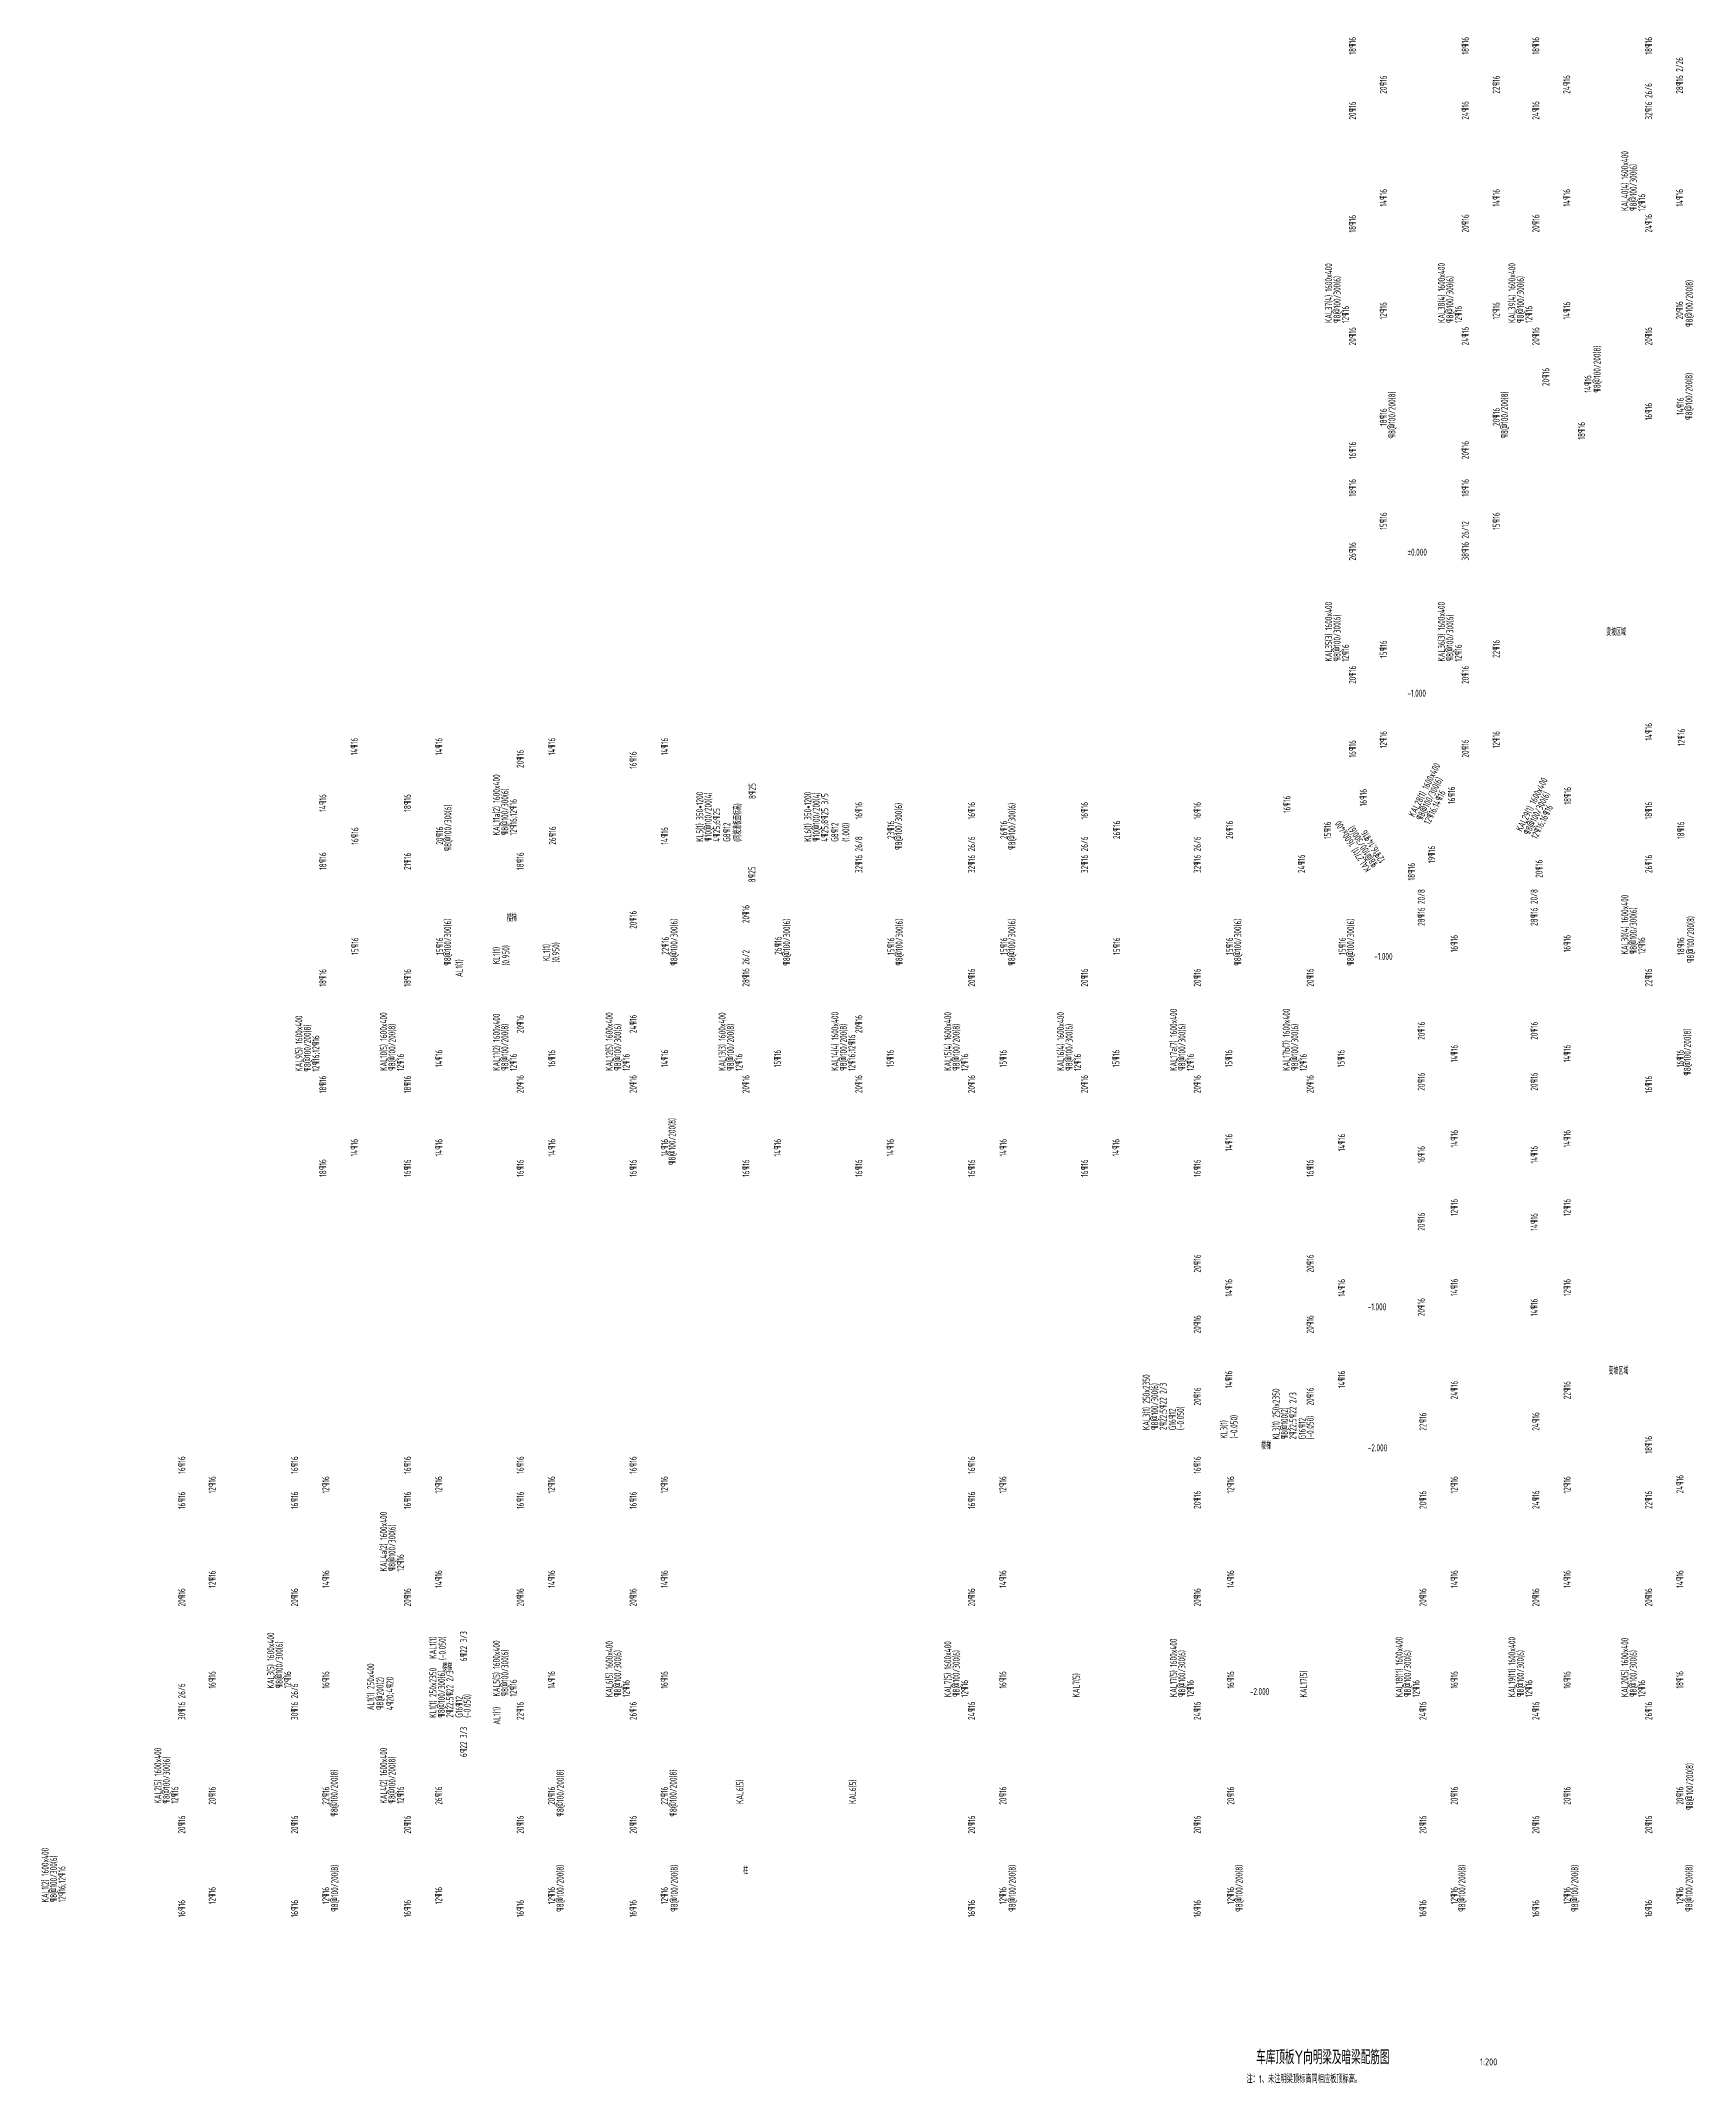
# Model space of a CAD drawing. Extents: x 2468086 to 6957054, y -3413633 to -667223.
# Drawn here: x 5432865 to 5550150, y -1420197 to -1275406 of the extents above; entities that cross this region are included whole.
import ezdxf

# ---------------------------------------------------------------- set-up
doc = ezdxf.new("R2010")
doc.units = 0
doc.header["$LTSCALE"] = 100
doc.header["$MEASUREMENT"] = 0
doc.layers.get('0').update_dxf_attribs({"linetype": 'CONTINUOUS'})
for name, color, linetype in [('垂直标注', 2, 'CONTINUOUS'), ('垂直钢筋', 7, 'CONTINUOUS'), ('轴线__尺寸数字', 7, 'CONTINUOUS')]:
    doc.layers.add(name, color=color, linetype=linetype)
doc.styles.add('GB', font='gbxwxt.shx', dxfattribs={"width": 0.7, "height": 500, "bigfont": 'gbhzfs.shx'})
doc.styles.get("Standard").update_dxf_attribs({"font": 'gbxwxt.shx', "width": 0.8, "bigfont": 'gbhzfs.shx'})

msp = doc.modelspace()

# ---------------------------------------------------------------- texts
at = {"style": 'GB', "width": 0.7}
for s, p in [('%%p0.000', (5529750, -1311905.2)), ('变坡区域', (5543843.6, -1317571.9)), ('-1.000', (5529750, -1321905.2)), ('楼梯', (5465907.9, -1337844.6)), ('-1.000', (5527386.9, -1340561.8)), ('-1.000', (5526937.2, -1365405.2)), ('变坡区域', (5544007.1, -1369953.3)), ('楼梯', (5519380.2, -1375257.1)), ('-2.000', (5526937.2, -1375405.2)), ('楼梯', (5461322.7, -1390962.5)), ('-2.000', (5518577.5, -1392678.6)), ('柱', (5482654.2, -1405386.3))]:
    msp.add_text(s, height=500, dxfattribs=at).set_placement(p)
at = {"ltscale": 0.1, "style": 'GB', "width": 0.8}
for s, height, p in [('1:200', 500, (5534897.2, -1418943.8)), ('注：1、未注明梁顶标高同相应板顶标高。', 550, (5518335, -1420192.5))]:
    msp.add_text(s, height=height, dxfattribs=at).set_placement(p)
at = {"layer": '垂直标注', "width": 0.7}
for s, height, rotation, p in [('KAL40(4) 1600x400', 499.988, 90, (5545411.6, -1287472.4)), ('¶8@100/300(6)', 499.988, 90, (5546011.5, -1287472.4)), ('12¶16', 499.99, 90, (5546611.5, -1287472.4)), ('KAL37(4) 1600x400', 499.988, 90, (5524411.6, -1295413)), ('¶8@100/300(6)', 499.988, 90, (5525011.6, -1295413)), ('KAL38(4) 1600x400', 499.988, 90, (5532411.6, -1295413)), ('¶8@100/300(6)', 499.988, 90, (5533011.6, -1295413)), ('KAL39(4) 1600x400', 499.988, 90, (5537411.6, -1295413)), ('¶8@100/300(6)', 499.988, 90, (5538011.5, -1295413)), ('12¶16', 499.99, 90, (5525611.6, -1295413)), ('12¶16', 499.99, 90, (5533611.6, -1295413)), ('12¶16', 499.99, 90, (5538611.5, -1295413)), ('KAL35(3) 1600x400', 499.999, 90, (5524411.6, -1319413)), ('KAL36(3) 1600x400', 499.988, 90, (5532411.6, -1319413)), ('¶8@100/300(6)', 499.999, 90, (5525011.6, -1319413)), ('¶8@100/300(6)', 499.988, 90, (5533011.6, -1319413)), ('12¶16', 500, 90, (5525611.6, -1319413)), ('12¶16', 499.99, 90, (5533611.6, -1319413)), ('KAL28(1) 1600x400', 499.999, 63.389657, (5530247.1, -1330479.9)), ('KAL11a(2) 1600x400', 499.999, 90, (5465411.5, -1331737.2)), ('¶8@100/300(6)', 499.999, 90, (5466011.5, -1331737.2)), ('¶8@100/300(6)', 499.999, 63.389657, (5530783.6, -1330748.6)), ('12¶16;14¶16', 499.999, 63.389657, (5531320, -1331017.4)), ('KAL29(1) 1600x400', 499.999, 63.389657, (5537861.1, -1331509.3)), ('12¶16;12¶16', 499.999, 90, (5466611.5, -1331737.2)), ('KL5(1) 350*1200', 499.999, 90, (5479825.7, -1332188.4)), ('¶10@100/200(4)', 499.999, 90, (5480425.7, -1332188.4)), ('4¶25;6¶25', 500, 90, (5481025.7, -1332188.4)), ('(同坡道板面标高)', 500, 90, (5482525.7, -1332188.4)), ('KL6(1) 350*1200', 499.999, 90, (5487486.9, -1332188.4)), ('¶10@100/200(4)', 499.999, 90, (5488086.9, -1332188.4)), ('4¶25;8¶25 3/5', 499.999, 90, (5488686.9, -1332188.4)), ('¶8@100/300(6)', 499.999, 63.389657, (5538397.5, -1331778.1)), ('12¶16;16¶16', 499.999, 63.389657, (5538934, -1332046.8)), ('G8¶12', 500, 90, (5481746.5, -1332188.4)), ('G8¶12', 500, 90, (5489407.7, -1332188.4)), ('(1.000)', 500, 90, (5490186.9, -1332188.4)), ('KAL27(1) 1600x400', 499.988, 122.005383, (5527196.9, -1334138.1)), ('¶8@100/300(6)', 499.988, 122.005383, (5527705.7, -1333820.2)), ('12¶16;14¶16', 499.988, 122.005383, (5528214.5, -1333502.2)), ('KAL30(4) 1600x400', 499.988, 90, (5545411.6, -1340174.3)), ('¶8@100/300(6)', 499.988, 90, (5546011.6, -1340174.3)), ('12¶16', 499.99, 90, (5546611.6, -1340174.3)), ('KL1(1) ', 500, 90, (5465413.6, -1340870.9)), ('(0.950)', 500, 90, (5466076.4, -1340964.2)), ('KL1(1) ', 500, 90, (5468963.6, -1340664.5)), ('(0.950)', 500, 90, (5469626.4, -1340757.8)), ('AL1(1)', 500, 90, (5462771.2, -1341776.4)), ('KAL14(4) 1600x400', 499.988, 90, (5489411.6, -1348433)), ('KAL15(4) 1600x400', 499.988, 90, (5497411.6, -1348433)), ('KAL17a(7) 1600x400', 499.988, 90, (5513411.6, -1348433)), ('KAL17b(7) 1600x400', 499.988, 90, (5521411.6, -1348433)), ('KAL9(5) 1600x400', 499.999, 90, (5451411.5, -1348489.5)), ('¶8@100/200(8)', 499.999, 90, (5452011.5, -1348489.5)), ('12¶16;12¶16', 499.999, 90, (5452611.5, -1348489.5)), ('KAL10(5) 1600x400', 499.999, 90, (5457411.5, -1348433)), ('¶8@100/200(8)', 499.999, 90, (5458011.5, -1348433)), ('KAL11(2) 1600x400', 499.988, 90, (5465411.6, -1348433)), ('¶8@100/200(8)', 499.988, 90, (5466011.6, -1348433)), ('KAL12(5) 1600x400', 499.999, 90, (5473411.5, -1348433)), ('¶8@100/300(6)', 499.999, 90, (5474011.5, -1348433)), ('KAL13(3) 1600x400', 499.988, 90, (5481411.6, -1348433)), ('¶8@100/200(8)', 499.988, 90, (5482011.6, -1348433)), ('¶8@100/200(8)', 499.988, 90, (5490011.6, -1348433)), ('12¶16;12¶16', 499.988, 90, (5490611.6, -1348433)), ('¶8@100/200(8)', 499.988, 90, (5498011.6, -1348433)), ('KAL16(4) 1600x400', 499.988, 90, (5505411.6, -1348433)), ('¶8@100/300(6)', 499.988, 90, (5506011.6, -1348433)), ('¶8@100/300(6)', 499.988, 90, (5514011.6, -1348433)), ('¶8@100/300(6)', 499.988, 90, (5522011.6, -1348433)), ('12¶16', 500, 90, (5458611.5, -1348433)), ('12¶16', 499.99, 90, (5466611.6, -1348433)), ('12¶16', 500, 90, (5474611.5, -1348433)), ('12¶16', 499.99, 90, (5482611.6, -1348433)), ('12¶16', 499.99, 90, (5498611.6, -1348433)), ('12¶16', 499.99, 90, (5506611.6, -1348433)), ('12¶16', 499.99, 90, (5514611.6, -1348433)), ('12¶16', 499.99, 90, (5522611.6, -1348433)), ('KAL3(1) 250x2350', 500, 90, (5511484.1, -1373899.7)), ('¶8@100/300(6)', 500, 90, (5512084.1, -1373899.7)), ('2¶22;5¶22 2/3', 500, 90, (5512684.1, -1373899.7)), ('(-0.050)', 500, 90, (5513908.1, -1373899.7)), ('KL3(1) 250x2350', 500, 90, (5520684.1, -1374563.2)), ('2¶22;5¶22 2/3', 500, 90, (5521884.1, -1374563.2)), ('G16¶12', 500, 90, (5513334.2, -1373899.7)), ('KL3(1)', 500, 90, (5516995, -1374502.1)), ('(-0.050)', 500, 90, (5517705.1, -1374502.1)), ('¶8@100(2)', 500, 90, (5521284.1, -1374563.2)), ('G16¶12', 500, 90, (5522534.2, -1374563.2)), ('(-0.050)', 500, 90, (5523108.1, -1374563.2)), ('KAL4a(2) 1600x400', 500, 90, (5457411.5, -1383920)), ('¶8@100/300(6)', 500, 90, (5458011.5, -1383920)), ('12¶16', 500, 90, (5458611.5, -1383920)), ('KAL3(5) 1600x400', 499.999, 90, (5449411.5, -1392216.2)), ('¶8@100/300(6)', 499.999, 90, (5450011.5, -1392216.2)), ('KAL1(1) ', 500, 90, (5460913.6, -1390109.3)), ('(-0.050)', 500, 90, (5461576.4, -1390202.7)), ('KAL5(5) 1600x400', 500, 90, (5465411.5, -1392790.4)), ('KAL6(5) 1600x400', 499.999, 90, (5473411.5, -1392832.2)), ('KAL7(5) 1600x400', 499.999, 90, (5497411.5, -1392832.2)), ('KAL17(5) 1600x400', 499.999, 90, (5513411.5, -1392832.2)), ('KAL18(11) 1600x400', 499.999, 90, (5529411.5, -1392832.2)), ('KAL19(11) 1600x400', 499.999, 90, (5537411.5, -1392832.2)), ('KAL20(5) 1600x400', 499.988, 90, (5545411.5, -1392832.2)), ('12¶16', 500, 90, (5450611.5, -1392216.2)), ('AL1(1) 250x400', 500, 90, (5456496.6, -1393757.2)), ('¶8@100/300(6)', 500, 90, (5466011.5, -1392790.4)), ('¶8@100/300(6)', 499.999, 90, (5474011.5, -1392832.2)), ('¶8@100/300(6)', 499.999, 90, (5498011.5, -1392832.2)), ('¶8@100/300(6)', 499.999, 90, (5514011.5, -1392832.2)), ('KAL17(5)', 500, 90, (5522630.2, -1392856.7)), ('¶8@100/300(6)', 499.999, 90, (5530011.5, -1392832.2)), ('¶8@100/300(6)', 499.999, 90, (5538011.5, -1392832.2)), ('¶8@100/300(6)', 499.988, 90, (5546011.5, -1392832.2)), ('¶8@200(2)', 500, 90, (5457160.8, -1393757.2)), ('4¶20;4¶20', 500, 90, (5457866.1, -1393757.2)), ('KL1(1) 250x2350', 500, 90, (5460913.6, -1394290.9)), ('¶8@100/300(6)', 500, 90, (5461513.6, -1394290.9)), ('2¶22;5¶22 2/3', 500, 90, (5462113.6, -1394290.9)), ('12¶16', 500, 90, (5466611.5, -1392790.4)), ('12¶16', 500, 90, (5474611.5, -1392832.2)), ('12¶16', 500, 90, (5498611.5, -1392832.2)), ('KAL7(5)', 500, 90, (5506519.9, -1392856.7)), ('12¶16', 500, 90, (5514611.5, -1392832.2)), ('12¶16', 500, 90, (5530611.5, -1392832.2)), ('12¶16', 500, 90, (5538611.5, -1392832.2)), ('12¶16', 499.99, 90, (5546611.5, -1392832.2)), ('G16¶12', 500, 90, (5462763.7, -1394290.9)), ('(-0.050)', 500, 90, (5463337.6, -1394290.9)), ('AL1(1)', 500, 90, (5465434.4, -1394775.8)), ('KAL2(5) 1600x400', 499.988, 90, (5441411.6, -1400383.1)), ('KAL4(2) 1600x400', 499.999, 90, (5457411.5, -1400383.1)), ('¶8@100/300(6)', 499.988, 90, (5442011.5, -1400383.1)), ('¶8@100/200(8)', 499.999, 90, (5458011.5, -1400383.1)), ('12¶16', 499.99, 90, (5442611.5, -1400383.1)), ('12¶16', 500, 90, (5458611.5, -1400383.1)), ('KAL6(5)', 500, 90, (5482667.5, -1400407.6)), ('KAL6(5)', 500, 90, (5490667.5, -1400407.6)), ('KAL1(2) 1600x400', 498.75, 90, (5433415.7, -1407383)), ('¶8@100/300(6)', 498.75, 90, (5434014.2, -1407383)), ('12¶16;12¶16', 498.75, 90, (5434612.7, -1407383))]:
    msp.add_text(s, height=height, rotation=rotation, dxfattribs=at).set_placement(p)
at = {"layer": '垂直钢筋', "width": 0.7}
for s, p in [('18¶16', (5526103.1, -1276377.2)), ('18¶16', (5534103.1, -1276377.2)), ('18¶16', (5539103, -1276377.2)), ('18¶16', (5547103.1, -1276377.2)), ('20¶16', (5528294.5, -1279154.1)), ('22¶16', (5536294.4, -1279154.1)), ('24¶16', (5541294.4, -1279154.1)), ('28¶16 2/26', (5549294.4, -1279154.1)), ('32¶16 26/6', (5547103.1, -1280994.7)), ('20¶16', (5526103.1, -1280994.7)), ('24¶16', (5534103.1, -1280994.7)), ('24¶16', (5539103, -1280994.7)), ('14¶16', (5528294.5, -1287154.2)), ('14¶16', (5536294.4, -1287154.2)), ('14¶16', (5541294.4, -1287154.2)), ('14¶16', (5549294.4, -1287154.2)), ('18¶16', (5526103.1, -1288994.8)), ('20¶16', (5534103.1, -1288994.8)), ('20¶16', (5539103, -1288994.8)), ('24¶16', (5547103.1, -1288994.8)), ('12¶16', (5528294.5, -1295154.1)), ('12¶16', (5536294.4, -1295154.1)), ('14¶16', (5541294.4, -1295154.1)), ('20¶16', (5549294.4, -1295154.1)), ('¶8@100/200(8)', (5549980.5, -1295696)), ('20¶16', (5526103.1, -1296994.7)), ('24¶16', (5534103.1, -1296994.7)), ('20¶16', (5539103, -1296994.7)), ('20¶16', (5547103.1, -1296994.7)), ('¶8@100/200(8)', (5543446.5, -1300353.7)), ('20¶16', (5539812.7, -1299879.3)), ('14¶16', (5542801.1, -1300353.7)), ('¶8@100/200(8)', (5549962, -1302285)), ('¶8@100/200(8)', (5528905.5, -1303604.5)), ('¶8@100/200(8)', (5536887, -1303604.5)), ('16¶16', (5547103.1, -1302310.7)), ('14¶16', (5549340.8, -1301930.4)), ('18¶16', (5528294.5, -1302707.2)), ('20¶16', (5536294.4, -1302707.2)), ('18¶16', (5542343.6, -1303675.7)), ('16¶16', (5526103.1, -1305063.1)), ('20¶16', (5534103.1, -1305063.1)), ('18¶16', (5526103.1, -1307718.1)), ('18¶16', (5534103.1, -1307718.1)), ('15¶16', (5528294.5, -1310070.6)), ('38¶16 26/12', (5534103.1, -1312254)), ('15¶16', (5536294.5, -1310070.6)), ('26¶16', (5526103.1, -1312254)), ('15¶16', (5528294.5, -1319154.1)), ('22¶16', (5536294.5, -1319154.1)), ('20¶16', (5526103.1, -1320994.7)), ('20¶16', (5534103.1, -1320994.7)), ('12¶16', (5528294.5, -1325560.3)), ('12¶16', (5536294.5, -1325560.3)), ('14¶16', (5547103.1, -1325011.7)), ('12¶16', (5549418.3, -1325388.1)), ('14¶16', (5455336.8, -1326059.2)), ('14¶16', (5461336.8, -1326059.2)), ('20¶16', (5467103.1, -1326956.2)), ('14¶16', (5469336.8, -1326059.2)), ('16¶16', (5475103.1, -1327014.7)), ('14¶16', (5477336.8, -1326059.2)), ('16¶16', (5526103.1, -1326220.2)), ('20¶16', (5534103.1, -1326220.2)), ('14¶16', (5453103.1, -1330060.4)), ('18¶16', (5459103.1, -1330060.4)), ('8¶25', (5483554, -1329156.4)), ('16¶16', (5526873.7, -1329675.9)), ('16¶16', (5533128.7, -1329509.7)), ('18¶16', (5541356.7, -1329552.6)), ('¶8@100/300(6)', (5461976.3, -1332878.9)), ('16¶16', (5491103.1, -1330602.8)), ('¶8@100/300(6)', (5493926.9, -1332769.3)), ('16¶16', (5499103.1, -1330602.8)), ('¶8@100/300(6)', (5501963.4, -1332769.3)), ('16¶16', (5507103.1, -1330602.8)), ('16¶16', (5515103.1, -1330602.8)), ('16¶16', (5521459.1, -1330153.6)), ('18¶16', (5547103.1, -1330602.8)), ('16¶16', (5455383.7, -1332398.7)), ('20¶16', (5461383.7, -1332398.7)), ('26¶16', (5469383.7, -1332398.7)), ('14¶16', (5477336.8, -1332398.7)), ('23¶16', (5493383.7, -1331995.2)), ('26¶16', (5501383.7, -1331995.2)), ('26¶16', (5509383.7, -1331995.2)), ('26¶16', (5517383.7, -1331995.2)), ('15¶16', (5524333.2, -1331995.2)), ('18¶16', (5549383.7, -1331995.2)), ('18¶16', (5453103.1, -1334183.2)), ('21¶16', (5459103.1, -1334183.2)), ('18¶16', (5467103.1, -1334183.2)), ('32¶16 26/8', (5491103.1, -1334404.4)), ('32¶16 26/6', (5499103.1, -1334404.4)), ('32¶16 26/6', (5507103.1, -1334404.4)), ('32¶16 26/6', (5515103.1, -1334404.4)), ('24¶16', (5522485.9, -1334404.4)), ('19¶16', (5531718.4, -1333714.9)), ('26¶16', (5547103.1, -1334404.4)), ('8¶25', (5483528.8, -1335066.3)), ('18¶16', (5530281.1, -1334933.7)), ('20¶16', (5539332.3, -1334744.4)), ('28¶16 20/8', (5530985, -1338157.1)), ('28¶16 20/8', (5538985, -1338157.1)), ('20¶16', (5475103.1, -1338361.6)), ('20¶16', (5483103.1, -1337957.5)), ('15¶16', (5455383.7, -1340205.3)), ('15¶16', (5461383.7, -1340205.3)), ('¶8@100/300(6)', (5461953.4, -1340979.4)), ('22¶16', (5477383.7, -1340205.3)), ('¶8@100/300(6)', (5478004.4, -1340979.4)), ('26¶16', (5485383.7, -1340205.3)), ('¶8@100/300(6)', (5485988.2, -1340979.4)), ('15¶16', (5493383.7, -1340205.3)), ('¶8@100/300(6)', (5493965, -1340979.4)), ('15¶16', (5501383.7, -1340205.3)), ('¶8@100/300(6)', (5501949.3, -1340979.4)), ('15¶16', (5509383.7, -1340205.3)), ('15¶16', (5517383.7, -1340205.3)), ('¶8@100/300(6)', (5517968.4, -1340979.4)), ('15¶16', (5525383.7, -1340205.3)), ('¶8@100/300(6)', (5525970.2, -1340979.4)), ('16¶16', (5533319, -1340026.1)), ('16¶16', (5541319, -1340026.1)), ('18¶16', (5549383.7, -1340205.3)), ('¶8@100/200(8)', (5550077.6, -1340796.5)), ('28¶16 26/2', (5483103.1, -1342460.2)), ('18¶16', (5453103.1, -1342460.2)), ('18¶16', (5459103.1, -1342460.2)), ('20¶16', (5499103.1, -1342460.2)), ('20¶16', (5507103.1, -1342460.2)), ('20¶16', (5515103.1, -1342460.2)), ('20¶16', (5523103.1, -1342460.2)), ('22¶16', (5547103.1, -1342460.2)), ('20¶16', (5467103.1, -1345756.1)), ('24¶16', (5475103.1, -1345756.1)), ('20¶16', (5491103.1, -1345756.1)), ('20¶16', (5530985, -1346229.8)), ('20¶16', (5538985, -1346229.8)), ('¶8@100/200(8)', (5549847, -1348777.8)), ('14¶16', (5461337.4, -1348174)), ('16¶16', (5469337.4, -1348174)), ('14¶16', (5477337.4, -1348174)), ('15¶16', (5485337.4, -1348174)), ('15¶16', (5493337.4, -1348174)), ('15¶16', (5501337.4, -1348174)), ('15¶16', (5509337.4, -1348174)), ('15¶16', (5517337.4, -1348174)), ('15¶16', (5525294.4, -1348174)), ('14¶16', (5533319, -1347825.2)), ('14¶16', (5541319, -1347825.2)), ('16¶16', (5549337.4, -1348174)), ('18¶16', (5453103.1, -1350014.7)), ('18¶16', (5459103.1, -1350014.7)), ('20¶16', (5467103.1, -1350014.7)), ('20¶16', (5475103.1, -1350014.7)), ('20¶16', (5483103.1, -1350014.7)), ('20¶16', (5491103.1, -1350014.7)), ('20¶16', (5499103.1, -1350014.7)), ('20¶16', (5507103.1, -1350014.7)), ('20¶16', (5515103.1, -1350014.7)), ('20¶16', (5523103.1, -1350014.7)), ('20¶16', (5530985, -1349837.5)), ('20¶16', (5538985, -1349837.5)), ('16¶16', (5547103.1, -1350014.7)), ('14¶16', (5455337.4, -1354498.5)), ('14¶16', (5461337.4, -1354498.5)), ('14¶16', (5469337.4, -1354498.5)), ('14¶16', (5477337.4, -1354498.5)), ('¶8@100/200(8)', (5477867.7, -1355111.5)), ('14¶16', (5485337.4, -1354498.5)), ('14¶16', (5493337.4, -1354498.5)), ('14¶16', (5501337.4, -1354498.5)), ('14¶16', (5509337.4, -1354498.5)), ('14¶16', (5517337.4, -1354131.2)), ('14¶16', (5525337.4, -1354131.2)), ('14¶16', (5533319, -1353861.3)), ('14¶16', (5541319, -1353861.3)), ('18¶16', (5453103.1, -1355943.9)), ('16¶16', (5459103.1, -1355943.9)), ('16¶16', (5467103.1, -1355943.9)), ('16¶16', (5475103.1, -1355943.9)), ('16¶16', (5483103.1, -1355943.9)), ('16¶16', (5491103.1, -1355943.9)), ('16¶16', (5499103.1, -1355943.9)), ('16¶16', (5507103.1, -1355943.9)), ('16¶16', (5515103.1, -1355943.9)), ('16¶16', (5523103.1, -1355943.9)), ('16¶16', (5530985, -1354990.8)), ('14¶16', (5538985, -1354990.8)), ('12¶16', (5533319, -1358720.8)), ('12¶16', (5541319, -1358720.8)), ('20¶16', (5530985, -1359762.9)), ('14¶16', (5538985, -1359762.9)), ('20¶16', (5515103.1, -1362730.5)), ('20¶16', (5523103.1, -1362730.5)), ('14¶16', (5517337.4, -1364429.8)), ('14¶16', (5525337.4, -1364429.8)), ('14¶16', (5533319, -1364399.5)), ('12¶16', (5541319, -1364399.5)), ('20¶16', (5530985, -1365823.4)), ('14¶16', (5538985, -1365823.4)), ('20¶16', (5515103.1, -1367043.8)), ('20¶16', (5523103.1, -1367043.8)), ('20¶16', (5515103.1, -1372159.6)), ('14¶16', (5517337.4, -1370927)), ('20¶16', (5523103.1, -1372159.6)), ('14¶16', (5525337.4, -1370927)), ('24¶16', (5533319, -1371714.3)), ('22¶16', (5541319, -1371714.3)), ('22¶16', (5531103.1, -1373943.5)), ('24¶16', (5539103.1, -1373943.5)), ('18¶16', (5547103.1, -1375561.7)), ('16¶16', (5443103.1, -1376993.6)), ('16¶16', (5451103.1, -1376993.6)), ('16¶16', (5459103.1, -1376993.6)), ('16¶16', (5467103.1, -1376993.6)), ('16¶16', (5475103.1, -1376993.6)), ('16¶16', (5499103.1, -1376993.6)), ('16¶16', (5515103.1, -1376993.6)), ('12¶16', (5445261.3, -1378389.6)), ('12¶16', (5453319, -1378389.6)), ('12¶16', (5461319, -1378389.6)), ('12¶16', (5469319, -1378389.6)), ('12¶16', (5477319, -1378389.6)), ('12¶16', (5501319, -1378389.6)), ('12¶16', (5517469, -1378389.6)), ('12¶16', (5533319, -1378389.6)), ('12¶16', (5541319, -1378389.6)), ('24¶16', (5549319, -1378389.6)), ('16¶16', (5443103.1, -1379490.7)), ('16¶16', (5451103.1, -1379490.7)), ('16¶16', (5459103.1, -1379490.7)), ('16¶16', (5467103.1, -1379490.7)), ('16¶16', (5475103.1, -1379490.7)), ('16¶16', (5499103.1, -1379490.7)), ('20¶16', (5515103.1, -1379490.7)), ('20¶16', (5531103.1, -1379490.7)), ('24¶16', (5539103.1, -1379490.7)), ('22¶16', (5547103.1, -1379490.7)), ('12¶16', (5445261.3, -1385081.1)), ('14¶16', (5453319, -1385081.1)), ('14¶16', (5461319, -1385081.1)), ('14¶16', (5469319, -1385081.1)), ('14¶16', (5477319, -1385081.1)), ('14¶16', (5501319, -1385081.1)), ('14¶16', (5517469, -1385081.1)), ('14¶16', (5533319, -1385081.1)), ('14¶16', (5541319, -1385081.1)), ('14¶16', (5549319, -1385081.1)), ('20¶16', (5443103.1, -1386401.9)), ('20¶16', (5451103.1, -1386401.9)), ('20¶16', (5459103.1, -1386401.9)), ('20¶16', (5467103.1, -1386401.9)), ('20¶16', (5475103.1, -1386401.9)), ('20¶16', (5499103.1, -1386401.9)), ('20¶16', (5515103.1, -1386401.9)), ('20¶16', (5531103.1, -1386401.9)), ('20¶16', (5539103.1, -1386401.9)), ('20¶16', (5547103.1, -1386401.9)), ('6¶22 3/3', (5463082.5, -1390288)), ('16¶16', (5445261.3, -1392226.6)), ('16¶16', (5453319, -1392226.6)), ('14¶16', (5469319, -1392226.6)), ('16¶16', (5477319, -1392226.6)), ('16¶16', (5501319, -1392226.6)), ('16¶16', (5517469, -1392226.6)), ('16¶16', (5533319, -1392226.6)), ('16¶16', (5541319, -1392226.6)), ('18¶16', (5549319, -1392226.6)), ('30¶16 26/6', (5443103.1, -1394453.8)), ('30¶16 26/6', (5451103.1, -1394453.8)), ('22¶16', (5467103.1, -1394453.8)), ('26¶16', (5475103.1, -1394453.8)), ('24¶16', (5499103.1, -1394453.8)), ('24¶16', (5515103.1, -1394453.8)), ('24¶16', (5531103.1, -1394453.8)), ('24¶16', (5539103.1, -1394453.8)), ('26¶16', (5547103.1, -1394453.8)), ('6¶22 3/3', (5463082.5, -1397074.8)), ('¶8@100/200(8)', (5453914, -1401308.5)), ('¶8@100/200(8)', (5469940.1, -1401308.5)), ('¶8@100/200(8)', (5477950.4, -1401308.5)), ('¶8@100/200(8)', (5550011.1, -1400839.6)), ('20¶16', (5445261.3, -1400460.9)), ('22¶16', (5453319, -1400460.9)), ('26¶16', (5461319, -1400460.9)), ('20¶16', (5469319, -1400460.9)), ('22¶16', (5477319, -1400460.9)), ('20¶16', (5501319, -1400460.9)), ('20¶16', (5517469, -1400460.9)), ('20¶16', (5533319, -1400460.9)), ('20¶16', (5541319, -1400460.9)), ('20¶16', (5549319, -1400460.9)), ('20¶16', (5443103.1, -1402510.8)), ('20¶16', (5451103.1, -1402510.8)), ('20¶16', (5459103.1, -1402510.8)), ('20¶16', (5467103.1, -1402510.8)), ('20¶16', (5475103.1, -1402510.8)), ('20¶16', (5499103.1, -1402510.8)), ('20¶16', (5515103.1, -1402510.8)), ('20¶16', (5531103.1, -1402510.8)), ('20¶16', (5539103.1, -1402510.8)), ('20¶16', (5547103.1, -1402510.8)), ('¶8@100/200(8)', (5453946.5, -1408056.6)), ('¶8@100/200(8)', (5469933.5, -1408056.6)), ('¶8@100/200(8)', (5478023.4, -1408056.6)), ('¶8@100/200(8)', (5501985.9, -1408056.6)), ('¶8@100/200(8)', (5518063.8, -1408056.6)), ('¶8@100/200(8)', (5533866.8, -1408056.6)), ('¶8@100/200(8)', (5541863.1, -1408056.6)), ('¶8@100/200(8)', (5549964.9, -1408056.6)), ('12¶16', (5445261.3, -1407508)), ('12¶16', (5453319, -1407508)), ('12¶16', (5461319, -1407508)), ('12¶16', (5469319, -1407508)), ('12¶16', (5477319, -1407508)), ('12¶16', (5501319, -1407508)), ('12¶16', (5517469, -1407508)), ('12¶16', (5533319, -1407508)), ('12¶16', (5541319, -1407508)), ('12¶16', (5549319, -1407508)), ('16¶16', (5443103.1, -1408443.7)), ('16¶16', (5451103.1, -1408443.7)), ('16¶16', (5459103.1, -1408443.7)), ('16¶16', (5467103.1, -1408443.7)), ('16¶16', (5475103.1, -1408443.7)), ('16¶16', (5499103.1, -1408443.7)), ('16¶16', (5515103.1, -1408443.7)), ('16¶16', (5531103.1, -1408443.7)), ('16¶16', (5539103.1, -1408443.7)), ('16¶16', (5547103.1, -1408443.7))]:
    msp.add_text(s, height=500, rotation=90, dxfattribs=at).set_placement(p)
at = {"layer": '轴线__尺寸数字', "style": 'GB', "width": 0.8}
msp.add_text('车库顶板Y向明梁及暗梁配筋图', height=1000, dxfattribs=at).set_placement((5519027.3, -1418857.6))

doc.saveas('drawing.dxf')
